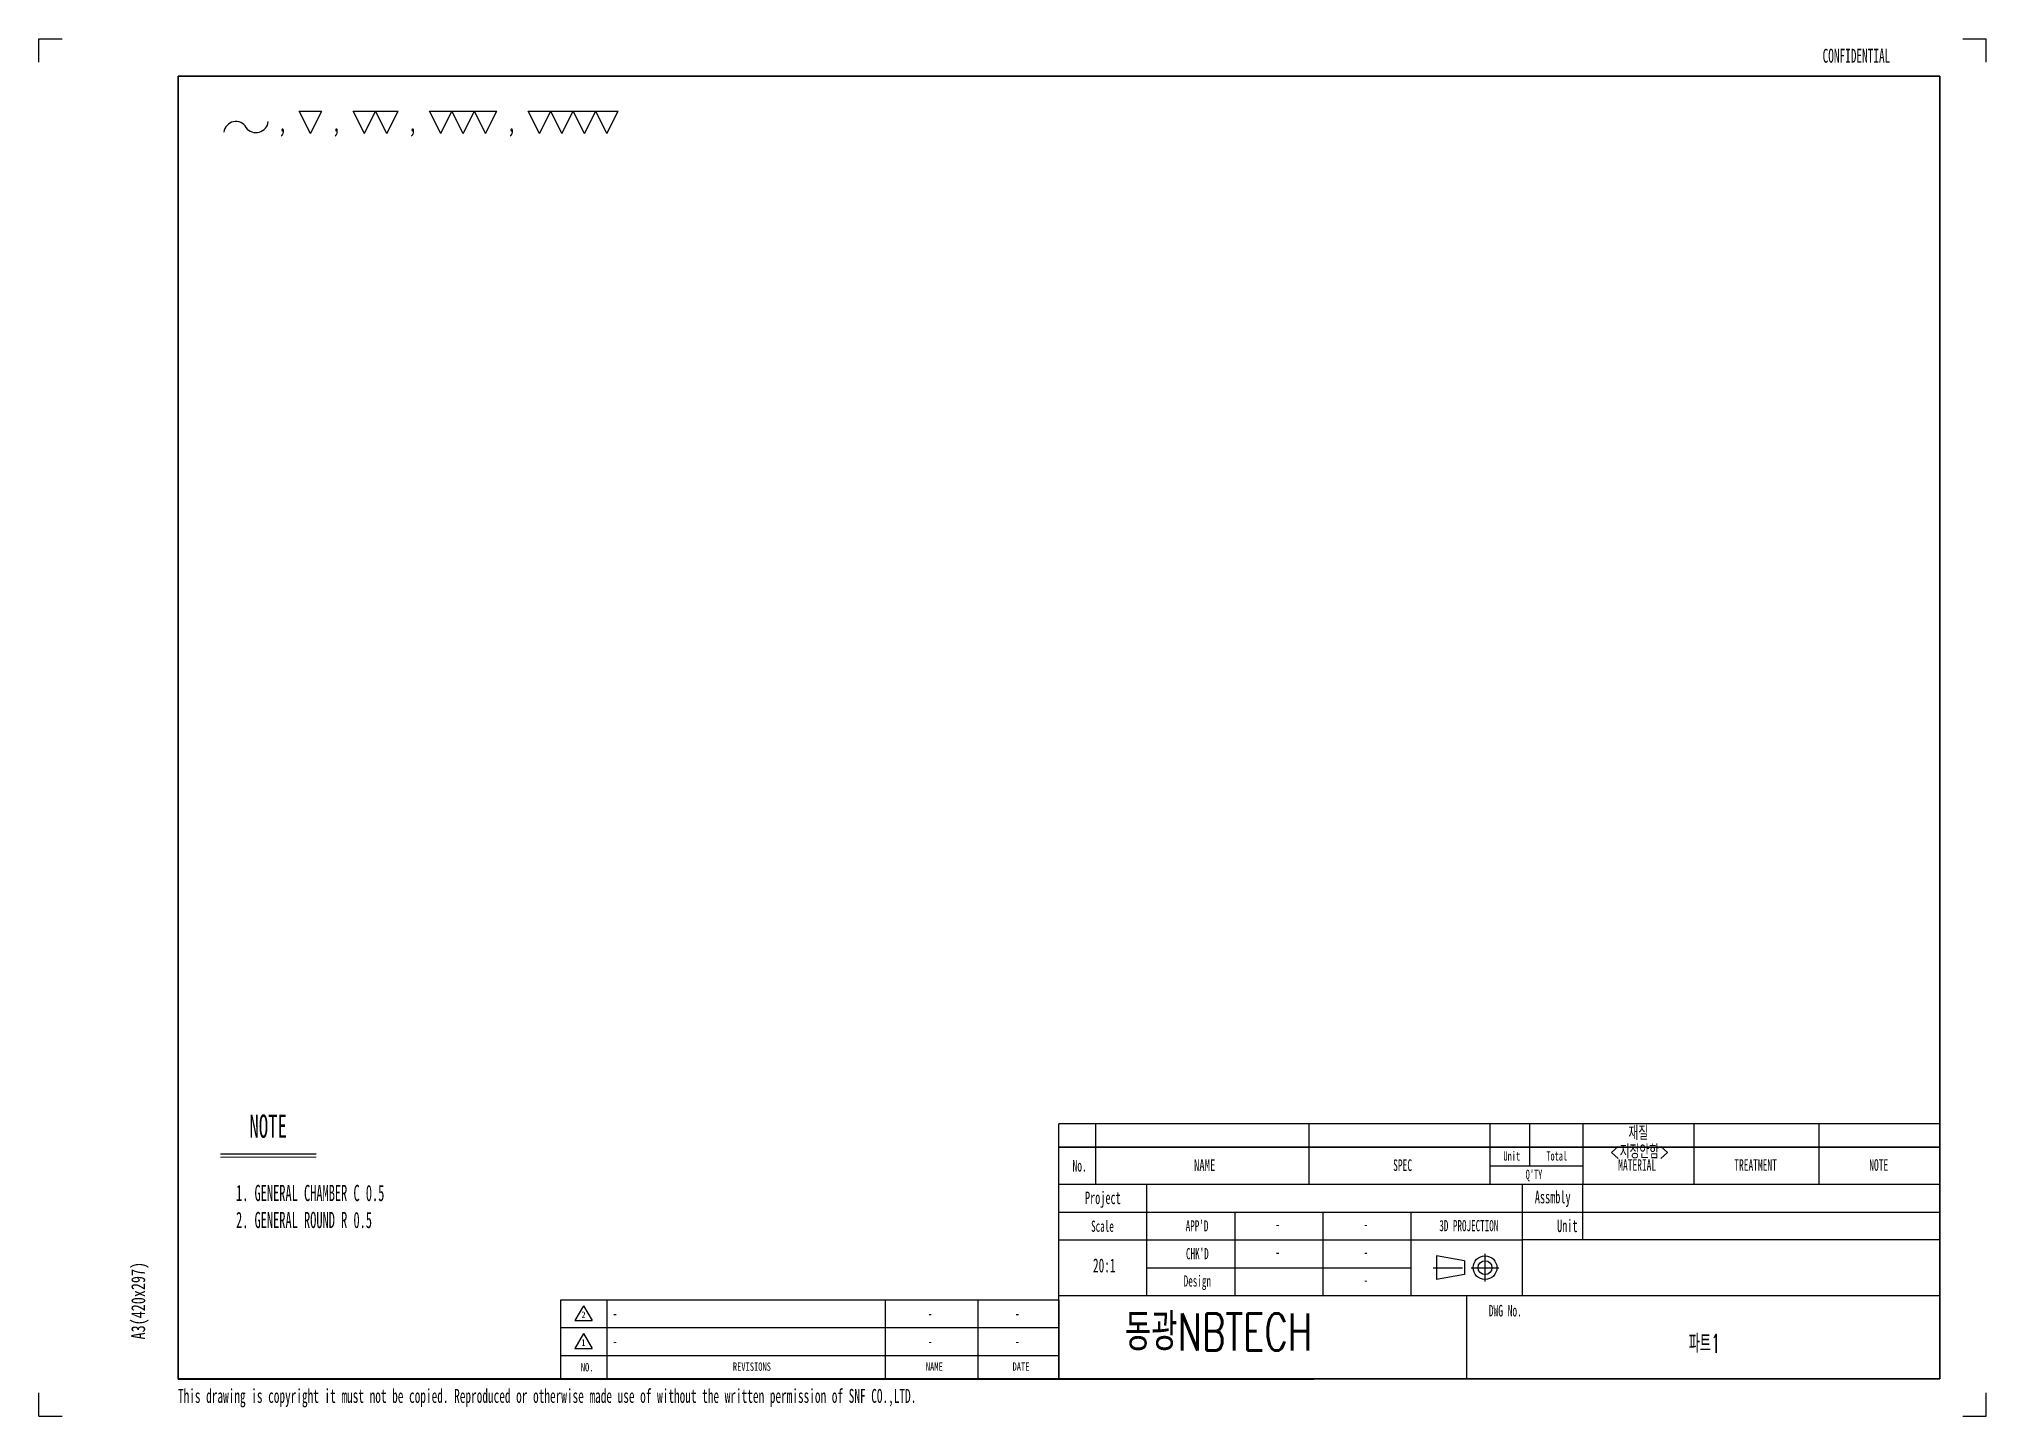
# Model space of a CAD drawing. Header units: millimetres. Extents: x -14.7 to 35.3, y -17 to 33.
# Drawn here: x 0 to 21, y 0 to 14.85 of the extents above; entities that cross this region are included whole.
import ezdxf

# ---------------------------------------------------------------- set-up
doc = ezdxf.new("R2010")
doc.units = ezdxf.units.MM
doc.header["$LTSCALE"] = 0.05
doc.linetypes.add('CENTER', pattern=[10.16, 6.35, -1.27, 1.27, -1.27])
doc.layers.add('3', color=3, linetype='Continuous')
doc.layers.add('4-1', color=2, linetype='Continuous')
doc.styles.add('SLDTEXTSTYLE0', font='TXT', dxfattribs={"width": 0.744681})
doc.styles.add('SLDTEXTSTYLE1', font='TXT', dxfattribs={"width": 0.7, "bigfont": 'bigfont'})
doc.styles.add('SLDTEXTSTYLE2', font='TXT', dxfattribs={"width": 0.6})
doc.styles.add('SLDTEXTSTYLE3', font='TXT', dxfattribs={"width": 0.675})
doc.styles.add('SLDTEXTSTYLE4', font='TXT', dxfattribs={"width": 0.56})
doc.styles.add('SLDTEXTSTYLE5', font='TXT', dxfattribs={"width": 0.595745})
doc.styles.add('SLDTEXTSTYLE6', font='TXT', dxfattribs={"width": 0.595745, "bigfont": 'bigfont'})
doc.styles.add('SLDTEXTSTYLE7', font='TXT', dxfattribs={"width": 0.7})

msp = doc.modelspace()

# ---------------------------------------------------------------- texts
at = {"layer": '4-1'}
for s, insert, char_height, attachment_point, style in [('CONFIDENTIAL', (19.241, 14.744), 0.15, 1, 'SLDTEXTSTYLE5'), ('NOTE', (2.476, 3.251), 0.25, 2, 'SLDTEXTSTYLE5'), ('-', (13.364, 2.129), 0.12, 2, 'SLDTEXTSTYLE5'), ('-', (14.314, 2.129), 0.12, 2, 'SLDTEXTSTYLE5'), ('20:1', (11.493, 1.699), 0.15, 2, 'SLDTEXTSTYLE5'), ('-', (13.364, 1.829), 0.12, 2, 'SLDTEXTSTYLE5'), ('-', (14.314, 1.829), 0.12, 2, 'SLDTEXTSTYLE5'), ('-', (14.314, 1.529), 0.12, 2, 'SLDTEXTSTYLE5'), ('2', (5.877, 1.128), 0.072, 2, 'SLDTEXTSTYLE0'), ('-', (6.192, 1.167), 0.12, 1, 'SLDTEXTSTYLE5'), ('-', (9.616, 1.167), 0.12, 2, 'SLDTEXTSTYLE5'), ('-', (10.556, 1.167), 0.12, 2, 'SLDTEXTSTYLE5'), ('파트1', (17.968, 0.882), 0.2, 2, 'SLDTEXTSTYLE6'), ('1', (5.875, 0.828), 0.072, 2, 'SLDTEXTSTYLE0'), ('-', (6.192, 0.867), 0.12, 1, 'SLDTEXTSTYLE5'), ('-', (9.616, 0.867), 0.12, 2, 'SLDTEXTSTYLE5'), ('-', (10.556, 0.867), 0.12, 2, 'SLDTEXTSTYLE5'), ('This drawing is copyright it must not be copied. Reproduced or otherwise made use of without the written permission of SNF CO.,LTD.', (1.503, 0.292), 0.15, 1, 'SLDTEXTSTYLE5')]:
    msp.add_mtext(s, dxfattribs=dict(at, insert=insert, char_height=char_height, attachment_point=attachment_point, style=style))

# ---------------------------------------------------------------- blocks, each defined once
blk = doc.blocks.new('SW_NOTE_0')
at = {"layer": '4-1', "color": 0, "insert": (-0.193, 0.616), "char_height": 0.15, "attachment_point": 2, "rotation": 90, "style": 'SLDTEXTSTYLE0'}
blk.add_mtext('A3(420x297)', dxfattribs=at)
blk = doc.blocks.new('SW_NOTE_0_1')
at = {"layer": '4-1', "color": 0, "insert": (0, 0.516), "char_height": 0.4, "attachment_point": 1, "style": 'SLDTEXTSTYLE1'}
blk.add_mtext('동광NBTECH', dxfattribs=at)
blk = doc.blocks.new('SW_NOTE_0_2')
at = {"layer": '4-1', "color": 0, "insert": (0.298, 0.161), "char_height": 0.125, "attachment_point": 2, "style": 'SLDTEXTSTYLE2'}
blk.add_mtext('DWG No.', dxfattribs=at)
blk = doc.blocks.new('SW_NOTE_0_3')
at = {"layer": '4-1', "color": 0, "insert": (0.177, 0.155), "char_height": 0.12, "attachment_point": 2, "style": 'SLDTEXTSTYLE2'}
blk.add_mtext("APP'D", dxfattribs=at)
blk = doc.blocks.new('SW_NOTE_0_4')
at = {"layer": '4-1', "color": 0, "insert": (0.241, 0.174), "char_height": 0.135, "attachment_point": 2, "style": 'SLDTEXTSTYLE2'}
blk.add_mtext('Project', dxfattribs=at)
blk = doc.blocks.new('SW_NOTE_0_5')
at = {"layer": '4-1', "color": 0, "insert": (0.272, 0.174), "char_height": 0.135, "attachment_point": 2, "style": 'SLDTEXTSTYLE2'}
blk.add_mtext('Assmbly', dxfattribs=at)
blk = doc.blocks.new('SW_NOTE_0_6')
at = {"layer": '4-1', "color": 0, "insert": (0.191, 0.155), "char_height": 0.12, "attachment_point": 2, "style": 'SLDTEXTSTYLE2'}
blk.add_mtext("CHK'D", dxfattribs=at)
blk = doc.blocks.new('SW_NOTE_0_7')
at = {"layer": '4-1', "color": 0, "insert": (0.206, 0.155), "char_height": 0.12, "attachment_point": 2, "style": 'SLDTEXTSTYLE2'}
blk.add_mtext('Design', dxfattribs=at)
blk = doc.blocks.new('SW_NOTE_0_8')
at = {"layer": '4-1', "color": 0, "insert": (0.298, 0.161), "char_height": 0.125, "attachment_point": 2, "style": 'SLDTEXTSTYLE2'}
blk.add_mtext('MATERIAL', dxfattribs=at)
blk = doc.blocks.new('SW_NOTE_0_9')
at = {"layer": '4-1', "color": 0, "insert": (0.161, 0.161), "char_height": 0.125, "attachment_point": 2, "style": 'SLDTEXTSTYLE2'}
blk.add_mtext('SPEC', dxfattribs=at)
blk = doc.blocks.new('SW_NOTE_0_10')
at = {"layer": '4-1', "color": 0, "insert": (0.109, 0.161), "char_height": 0.125, "attachment_point": 2, "style": 'SLDTEXTSTYLE2'}
blk.add_mtext('No.', dxfattribs=at)
blk = doc.blocks.new('SW_NOTE_0_11')
at = {"layer": '4-1', "color": 0, "insert": (0.211, 0.161), "char_height": 0.125, "attachment_point": 2, "style": 'SLDTEXTSTYLE3'}
blk.add_mtext('NAME', dxfattribs=at)
blk = doc.blocks.new('SW_NOTE_0_12')
at = {"layer": '4-1', "color": 0, "insert": (0.11, 0.129), "char_height": 0.1, "attachment_point": 2, "style": 'SLDTEXTSTYLE2'}
blk.add_mtext("Q'TY", dxfattribs=at)
blk = doc.blocks.new('SW_NOTE_0_13')
at = {"layer": '4-1', "color": 0, "insert": (0.347, 0.161), "char_height": 0.125, "attachment_point": 2, "style": 'SLDTEXTSTYLE2'}
blk.add_mtext('TREATMENT', dxfattribs=at)
blk = doc.blocks.new('SW_NOTE_0_14')
at = {"layer": '4-1', "color": 0, "insert": (0.17, 0.161), "char_height": 0.125, "attachment_point": 2, "style": 'SLDTEXTSTYLE2'}
blk.add_mtext('NOTE', dxfattribs=at)
blk = doc.blocks.new('SW_NOTE_0_15')
at = {"layer": '4-1', "color": 0, "insert": (0.096, 0.129), "char_height": 0.1, "attachment_point": 2, "style": 'SLDTEXTSTYLE2'}
blk.add_mtext('Unit', dxfattribs=at)
blk = doc.blocks.new('SW_NOTE_0_16')
at = {"layer": '4-1', "color": 0, "insert": (0.122, 0.129), "char_height": 0.1, "attachment_point": 2, "style": 'SLDTEXTSTYLE2'}
blk.add_mtext('Total', dxfattribs=at)
blk = doc.blocks.new('SW_NOTE_0_17')
at = {"layer": '4-1', "color": 0, "insert": (0.13, 0.174), "char_height": 0.135, "attachment_point": 2, "style": 'SLDTEXTSTYLE2'}
blk.add_mtext('Unit', dxfattribs=at)
blk = doc.blocks.new('SW_NOTE_0_18')
at = {"layer": '4-1', "color": 0, "insert": (0.17, 0.155), "char_height": 0.12, "attachment_point": 2, "style": 'SLDTEXTSTYLE2'}
blk.add_mtext('Scale', dxfattribs=at)
blk = doc.blocks.new('SW_NOTE_0_19')
at = {"layer": '4-1', "color": 0, "insert": (0.352, 0.116), "char_height": 0.09, "attachment_point": 2, "style": 'SLDTEXTSTYLE0'}
blk.add_mtext('REVISIONS', dxfattribs=at)
blk = doc.blocks.new('SW_NOTE_0_20')
at = {"layer": '4-1', "color": 0, "insert": (0.114, 0.116), "char_height": 0.09, "attachment_point": 2, "style": 'SLDTEXTSTYLE0'}
blk.add_mtext('NO.', dxfattribs=at)
blk = doc.blocks.new('SW_NOTE_0_21')
at = {"layer": '4-1', "color": 0, "insert": (0.186, 0.116), "char_height": 0.09, "attachment_point": 2, "style": 'SLDTEXTSTYLE0'}
blk.add_mtext('NAME', dxfattribs=at)
blk = doc.blocks.new('SW_NOTE_0_22')
at = {"layer": '4-1', "color": 0, "insert": (0.172, 0.116), "char_height": 0.09, "attachment_point": 2, "style": 'SLDTEXTSTYLE0'}
blk.add_mtext('DATE', dxfattribs=at)
blk = doc.blocks.new('SW_NOTE_0_23')
at = {"layer": '4-1', "color": 0, "insert": (0.491, 0.155), "char_height": 0.12, "attachment_point": 2, "style": 'SLDTEXTSTYLE2'}
blk.add_mtext('3D PROJECTION', dxfattribs=at)
blk = doc.blocks.new('A$C547C11EC_')
for p, q in [((-4.4, 0), (-4.4, 2.75)), ((5.1, 2.75), (-4.4, 2.75)), ((5.1, 2.75), (5.1, 2.1)), ((-4.4, 2.5), (5.1, 2.5)), ((5.1, 2.5), (-4.4, 2.5)), ((-4.4, 2.1), (5.1, 2.1)), ((-4.4, 2.1), (5.1, 2.1)), ((-3.45, 1.8), (-3.45, 2.1)), ((0.6, 1.8), (0.6, 2.1)), ((5.1, 2.1), (5.1, 0)), ((-4.4, 1.8), (0.6, 1.8)), ((0.6, 0.9), (0.6, 1.8)), ((5.1, 1.5), (0.6, 1.5)), ((-0.326, 1.328), (-0.326, 1.072)), ((-0.026, 1.275), (-0.326, 1.328)), ((-0.026, 1.275), (-0.026, 1.125)), ((-0.026, 1.125), (-0.326, 1.072)), ((-4.4, 0.9), (5.1, 0.9)), ((-4.4, 0.85), (-4.4, 0)), ((0, 0), (0, 0.9)), ((-9.775, 0), (-4.4, 0)), ((5.1, 0), (-4.4, 0))]:
    blk.add_line(p, q)
at = {"color": 3, "linetype": 'Continuous', "true_color": 0x00ff00}
for p, q in [((-1.7, 2.1), (-1.7, 2.75)), ((0.25, 2.1), (0.25, 2.75)), ((0.675, 2.75), (0.675, 2.3)), ((1.25, 2.75), (1.25, 2.1)), ((2.45, 2.1), (2.45, 2.75)), ((3.8, 2.1), (3.8, 2.75)), ((0.25, 2.3), (1.25, 2.3)), ((1.25, 1.5), (1.25, 2.1)), ((-3.45, 0.9), (-3.45, 1.8)), ((-2.5, 0.9), (-2.5, 1.8)), ((-0.6, 0.9), (-0.6, 1.8)), ((0.6, 1.8), (5.1, 1.8)), ((-4.4, 0.25), (-9.775, 0.25))]:
    blk.add_line(p, q, dxfattribs=at)
at = {"color": 251, "true_color": 0x6a6a6a}
for p, q in [((-1.55, 0.9), (-1.55, 1.8)), ((-4.4, 1.5), (0.6, 1.5)), ((-3.45, 1.2), (-0.6, 1.2)), ((-4.4, 0.85), (-9.775, 0.85)), ((-9.275, 0.85), (-9.275, 0)), ((-6.275, 0.85), (-6.275, 0)), ((-5.275, 0.85), (-5.275, 0)), ((-4.4, 0.55), (-9.775, 0.55))]:
    blk.add_line(p, q, dxfattribs=at)
at = {"color": 1, "linetype": 'CENTER'}
for p, q in [((0.196, 1.05), (0.196, 1.35)), ((-0.364, 1.2), (0.003, 1.2)), ((0.046, 1.2), (0.346, 1.2))]:
    blk.add_line(p, q, dxfattribs=at)
at = {"color": 7}
blk.add_line((-9.775, 0.85), (-9.775, 0), dxfattribs=at)
blk.add_circle((0.196, 1.2), 0.128)
at = {"color": 251, "true_color": 0x6a6a6a}
blk.add_circle((0.196, 1.2), 0.075, dxfattribs=at)
at = {"layer": '3', "color": 3, "linetype": 'Continuous', "true_color": 0x00ff00}
blk.add_line((-4, 2.1), (-4, 2.75), dxfattribs=at)
at = {"layer": '4-1'}
for name, p in [('SW_NOTE_0_10', (-4.285, 2.201)), ('SW_NOTE_0_11', (-3.039, 2.207)), ('SW_NOTE_0_9', (-0.854, 2.207)), ('SW_NOTE_0_15', (0.388, 2.325)), ('SW_NOTE_0_16', (0.847, 2.326)), ('SW_NOTE_0_8', (1.539, 2.209)), ('SW_NOTE_0_13', (2.767, 2.209)), ('SW_NOTE_0_14', (4.272, 2.209)), ('SW_NOTE_0_12', (0.614, 2.127)), ('SW_NOTE_0_4', (-4.167, 1.847)), ('SW_NOTE_0_5', (0.654, 1.855)), ('SW_NOTE_0_18', (-4.1, 1.552)), ('SW_NOTE_0_3', (-3.087, 1.556)), ('SW_NOTE_0_23', (-0.47, 1.558)), ('SW_NOTE_0_17', (0.953, 1.545)), ('SW_NOTE_0_6', (-3.098, 1.256)), ('SW_NOTE_0_7', (-3.113, 0.962)), ('SW_NOTE_0_2', (0.117, 0.638)), ('SW_NOTE_0_20', (-9.602, 0.055)), ('SW_NOTE_0_19', (-8.063, 0.062)), ('SW_NOTE_0_21', (-5.93, 0.062)), ('SW_NOTE_0_22', (-4.981, 0.062))]:
    blk.add_blockref(name, p, dxfattribs=at)
blk = doc.blocks.new('A$C0C890E57')
at = {"color": 150, "linetype": 'Continuous', "true_color": 0x0080ff}
for p, q in [((-20.75, -0.25), (-20.75, 0)), ((-20.75, 0), (-20.5, 0)), ((0, 0), (0.25, 0)), ((0.25, -0.25), (0.25, 0)), ((-20.75, -14.85), (-20.75, -14.6)), ((0.25, -14.85), (0.25, -14.6)), ((-20.75, -14.85), (-20.5, -14.85)), ((0, -14.85), (0.25, -14.85))]:
    blk.add_line(p, q, dxfattribs=at)
at = {"lineweight": 35}
for p, q in [((-0.25, -0.4), (-19.25, -0.401)), ((-19.25, -0.401), (-19.25, -14.453)), ((-0.25, -14.45), (-0.25, -0.4)), ((-19.25, -14.45), (-0.25, -14.45))]:
    blk.add_line(p, q, dxfattribs=at)
at = {"color": 2, "linetype": 'Continuous', "true_color": 0xffff00}
blk.add_line((-19.25, -14.451), (-7, -14.451), dxfattribs=at)
at = {"color": 7, "linetype": 'Continuous'}
blk.add_blockref('A$C547C11EC_', (-5.35, -14.45), dxfattribs=at)
at = {"layer": '4-1'}
for name, p in [('SW_NOTE_0', (-19.562, -14.222)), ('SW_NOTE_0_1', (-9.037, -14.259))]:
    blk.add_blockref(name, p, dxfattribs=at)
blk = doc.blocks.new('SW_NOTE_0_24')
at = {"layer": '4-1', "color": 0, "char_height": 0.175, "attachment_point": 1, "style": 'SLDTEXTSTYLE4'}
for s, insert in [('1. GENERAL CHAMBER C 0.5', (0, 0.226)), ('2. GENERAL ROUND R 0.5', (0, -0.065))]:
    blk.add_mtext(s, dxfattribs=dict(at, insert=insert))
blk = doc.blocks.new('SW_NOTE_0_25')
at = {"layer": '4-1', "color": 0, "char_height": 0.15, "attachment_point": 2, "style": 'SLDTEXTSTYLE1'}
for s, insert in [('<지정안함>', (0.19, -0.007)), ('재질', (0.178, 0.193))]:
    blk.add_mtext(s, dxfattribs=dict(at, insert=insert))
blk = doc.blocks.new('SW_NOTE_0_26')
at = {"layer": '4-1', "color": 0}
for p, q in [((0.432, 0.04), (0.31, 0.282)), ((0.31, 0.282), (0.553, 0.282)), ((0.432, 0.04), (0.553, 0.282)), ((1.012, 0.04), (0.891, 0.282)), ((0.891, 0.282), (1.134, 0.282)), ((1.012, 0.04), (1.134, 0.282)), ((1.255, 0.04), (1.134, 0.282)), ((1.134, 0.282), (1.376, 0.282)), ((1.255, 0.04), (1.376, 0.282)), ((1.836, 0.04), (1.715, 0.282)), ((1.715, 0.282), (1.957, 0.282)), ((1.836, 0.04), (1.957, 0.282)), ((2.078, 0.04), (1.957, 0.282)), ((1.957, 0.282), (2.199, 0.282)), ((2.078, 0.04), (2.199, 0.282)), ((2.32, 0.04), (2.199, 0.282)), ((2.199, 0.282), (2.441, 0.282)), ((2.32, 0.04), (2.441, 0.282)), ((2.901, 0.04), (2.78, 0.282)), ((2.78, 0.282), (3.022, 0.282)), ((2.901, 0.04), (3.022, 0.282)), ((3.143, 0.04), (3.022, 0.282)), ((3.022, 0.282), (3.265, 0.282)), ((3.143, 0.04), (3.265, 0.282)), ((3.386, 0.04), (3.265, 0.282)), ((3.265, 0.282), (3.507, 0.282)), ((3.386, 0.04), (3.507, 0.282)), ((3.628, 0.04), (3.507, 0.282)), ((3.507, 0.282), (3.749, 0.282)), ((3.628, 0.04), (3.749, 0.282))]:
    blk.add_line(p, q, dxfattribs=at)
for centre, radius, start, end in [((-0.373, 0.04), 0.131, 31.2184, 172.5868), ((-0.157, 0.185), 0.134, 216.6561, 353.7742)]:
    blk.add_arc(centre, radius, start, end, dxfattribs=at)
at = {"layer": '4-1', "color": 0, "char_height": 0.212, "attachment_point": 1, "style": 'SLDTEXTSTYLE7'}
for insert in [(0.079, 0.273), (0.66, 0.273), (1.483, 0.273), (2.549, 0.273)]:
    blk.add_mtext(',', dxfattribs=dict(at, insert=insert))

# ---------------------------------------------------------------- linework, layer by layer
at = {"color": 4, "true_color": 0x00ffff}
for p, q in [((1.96, 2.826), (2.993, 2.826)), ((5.784, 1.03), (5.969, 1.03))]:
    msp.add_line(p, q, dxfattribs=at)
at = {"color": 179, "linetype": 'Continuous', "lineweight": 18, "true_color": 0x212142}
msp.add_line((1.96, 2.791), (2.993, 2.791), dxfattribs=at)
at = {"color": 4, "linetype": 'Continuous', "true_color": 0x00ffff}
for p, q in [((5.876, 1.19), (5.784, 1.03)), ((5.876, 1.19), (5.969, 1.03)), ((5.876, 0.89), (5.784, 0.73)), ((5.876, 0.89), (5.969, 0.73)), ((5.784, 0.73), (5.969, 0.73))]:
    msp.add_line(p, q, dxfattribs=at)

# ---------------------------------------------------------------- block references
at = {"color": 7, "linetype": 'Continuous'}
msp.add_blockref('A$C0C890E57', (20.754, 14.85), dxfattribs=at)
at = {"layer": '4-1'}
for name, p in [('SW_NOTE_0_26', (2.501, 13.789)), ('SW_NOTE_0_25', (17.075, 2.935)), ('SW_NOTE_0_24', (2.129, 2.267))]:
    msp.add_blockref(name, p, dxfattribs=at)

msp.set_redraw_order([(e.dxf.handle, doc.entitydb.next_handle()) for e in msp.query("TEXT MTEXT ATTDEF DIMENSION ARC_DIMENSION")])  # texts and dimensions are drawn at this point

doc.saveas('drawing.dxf')
